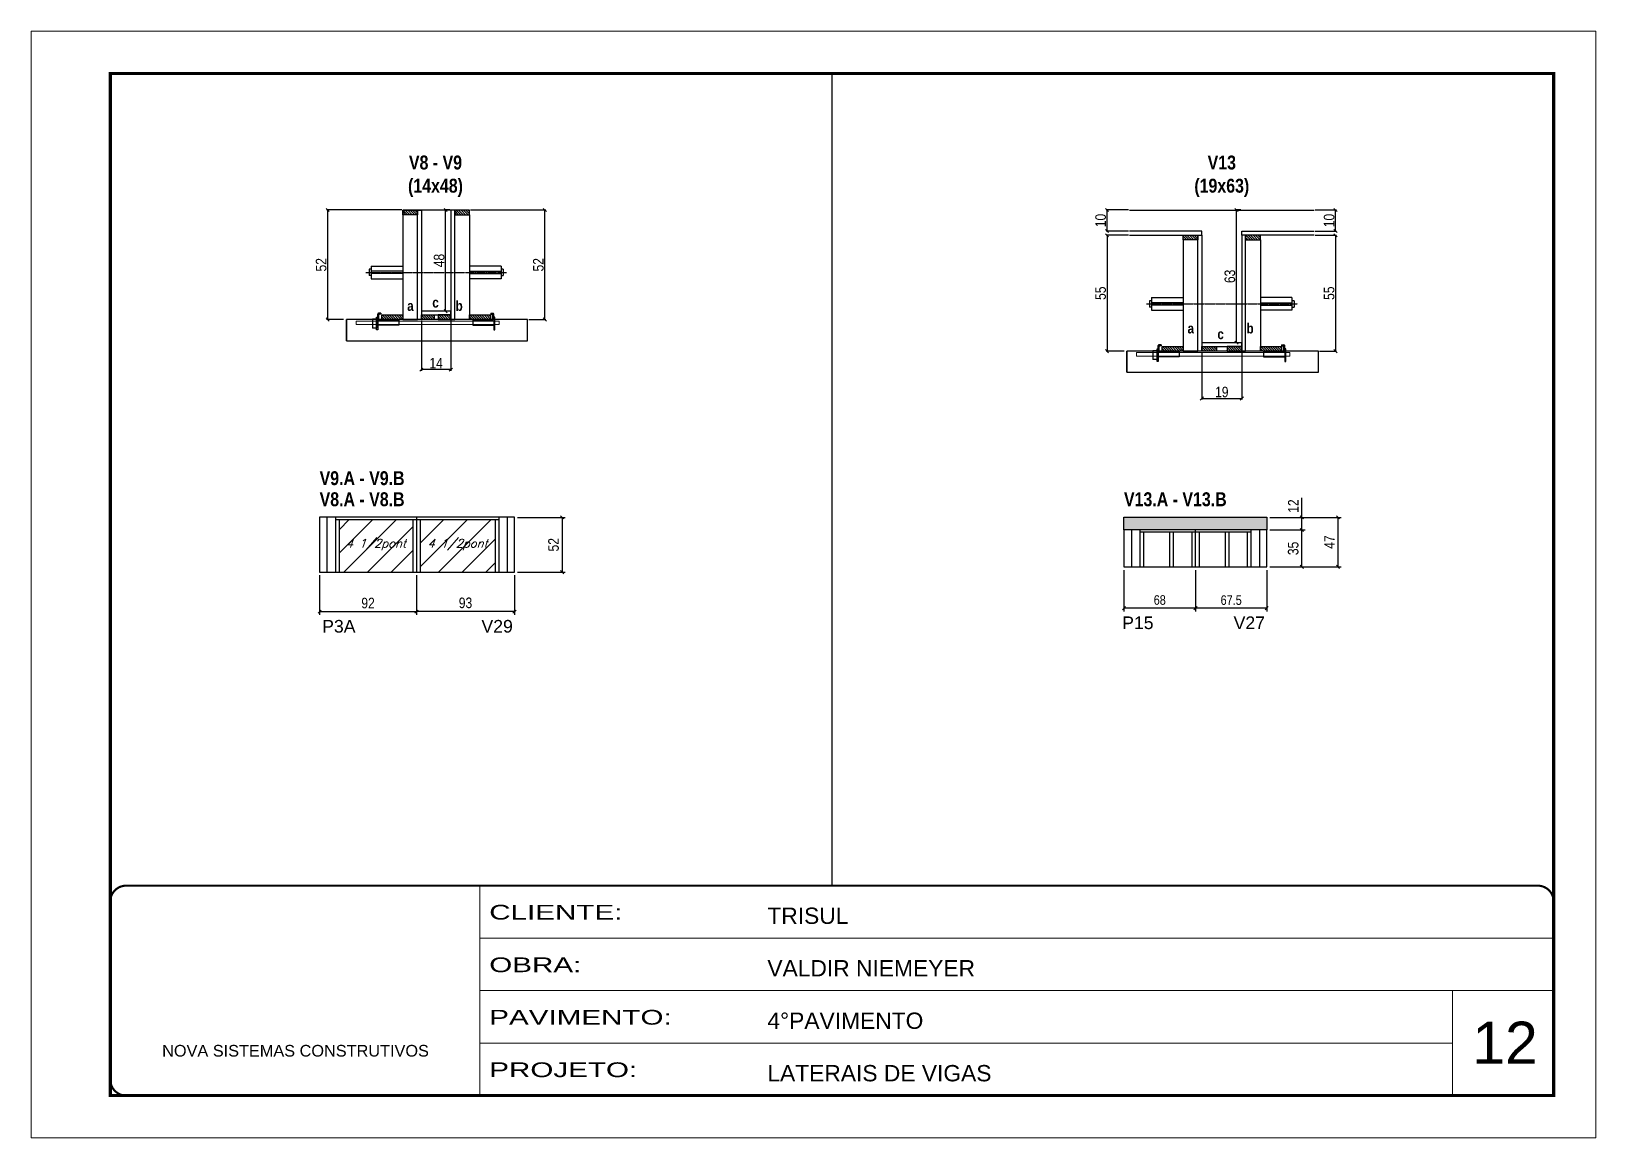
# Model space of a CAD drawing. Extents: x 3330 to 22105, y 1197 to 30204.
# Drawn here: x 8098 to 9583, y 26466 to 27516 of the extents above; entities that cross this region are included whole.
import ezdxf

# ---------------------------------------------------------------- set-up
doc = ezdxf.new("R2010")
doc.units = 0
for name, pattern in [('CONTINUO', [0]), ('DASHED', [0.75, 0.5, -0.25]), ('HIDDEN', [0.375, 0.25, -0.125])]:
    doc.linetypes.add(name, pattern=pattern)
for name, color, linetype in [('5', 5, 'Continuous'), ('barrote', 251, 'Continuous'), ('COTA', 241, 'Continuous'), ('detalhes', 4, 'Continuous'), ('NOMENCLATURA', 7, 'Continuous'), ('Painéis', 200, 'Continuous'), ('presilha', 1, 'Continuous'), ('SARR_2.2x10', 60, 'Continuous'), ('SARR_2.2x7', 40, 'Continuous'), ('SARR_3.5x7', 81, 'Continuous'), ('TENSOR', 3, 'Continuous'), ('texto', 7, 'Continuous')]:
    doc.layers.add(name, color=color, linetype=linetype)
for name, color, linetype, lineweight in [('CARIMBO', 255, 'Continuous', 9), ('CONCRETO', 251, 'Continuous', 25), ('Folhas', 255, 'Continuous', 9), ('Hachura', 251, 'Continuous', 9), ('SARRAFO DE PRESSAO', 251, 'DASHED', 9), ('SCO-___-LAJ', 2, 'Continuous', 0)]:
    doc.layers.add(name, color=color, linetype=linetype, lineweight=lineweight)
doc.styles.add('ARIAL', font='arial.ttf')
doc.styles.add('COTA TECNICA', font='techl___.ttf', dxfattribs={"height": 10})
doc.styles.add('COTA TECNICA 2X', font='techl___.ttf', dxfattribs={"height": 10})
doc.styles.add('COTA TECNICA-50', font='techl___.ttf', dxfattribs={"height": 9})
doc.styles.add('Romans', font='romans.shx')
doc.styles.get("Standard").update_dxf_attribs({"font": 'arial.ttf'})
doc.styles.add('TECNICA', font='techb___.ttf', dxfattribs={"height": 10})
doc.styles.add('Tecnologia', font='')
doc.styles.get('Tecnologia').set_extended_font_data('Forgotten Futurist')
doc.dimstyles.new('COTA PAINEL-50', dxfattribs={"dimtxt": 9, "dimasz": 3, "dimexe": 3, "dimexo": 3, "dimgap": 3, "dimtad": 1, "dimdec": 1, "dimzin": 12, "dimdsep": 46, "dimtxsty": 'COTA TECNICA-50', "dimblk1": 'OBLIQUE', "dimblk2": 'OBLIQUE', "dimsah": 1, "dimcen": 0.9, "dimclrd": 4, "dimclre": 4, "dimclrt": 240, "dimadec": 1, "dimazin": 3, "dimtfac": 1, "dimtdec": 1, "dimtmove": 0, "dimatfit": 3, "dimfxl": 1, "dimtolj": 1, "dimtzin": 12, "dimarcsym": 0})
doc.dimstyles.new('PAINEL', dxfattribs={"dimtxt": 10, "dimasz": 3, "dimexe": 3, "dimexo": 3, "dimgap": 3, "dimtad": 1, "dimdec": 1, "dimzin": 12, "dimdsep": 46, "dimtxsty": 'COTA TECNICA', "dimblk1": 'OBLIQUE', "dimblk2": 'OBLIQUE', "dimsah": 1, "dimcen": 0.9, "dimclrd": 4, "dimclre": 4, "dimclrt": 240, "dimadec": 1, "dimazin": 3, "dimtfac": 1, "dimtdec": 1, "dimtmove": 0, "dimatfit": 3, "dimfxl": 1, "dimtolj": 1, "dimtzin": 12, "dimarcsym": 0})
doc.dimstyles.new('SECAO', dxfattribs={"dimscale": 0.333333, "dimtxt": 5, "dimasz": 9, "dimexe": 3, "dimexo": 3, "dimgap": 3, "dimtad": 1, "dimdec": 1, "dimlfac": 0.5, "dimzin": 12, "dimdsep": 46, "dimtxsty": 'COTA TECNICA 2X', "dimblk1": 'OBLIQUE', "dimblk2": 'OBLIQUE', "dimsah": 1, "dimcen": 0.9, "dimclrd": 4, "dimclre": 4, "dimclrt": 240, "dimadec": 1, "dimazin": 3, "dimtfac": 1, "dimtdec": 1, "dimtmove": 0, "dimatfit": 3, "dimfxl": 1, "dimtolj": 1, "dimtzin": 12, "dimarcsym": 0})

msp = doc.modelspace()

# ---------------------------------------------------------------- texts
at = {"layer": '5', "linetype": 'Continuous'}
for s, rotation, p in [('P3A', 0.00004, (8374.3, 26945.34)), ('V29', 0.00004, (8525.52, 26945.34)), ('P15', 359.99996, (9133.69, 26948.64)), ('V27', 359.99996, (9239.5, 26948.64))]:
    msp.add_text(s, height=12, rotation=rotation, dxfattribs=at).set_placement(p)
at = {"layer": 'CARIMBO', "style": 'ARIAL'}
msp.add_text('12', height=40, dxfattribs=at).set_placement((9466.09, 26536.12))
at = {"layer": 'detalhes', "style": 'TECNICA'}
for s, p in [('a', (8455.05, 27250.65)), ('c', (8478.9, 27253.82)), ('b', (8501.02, 27250.64)), ('a', (9195.81, 27229.25)), ('b', (9251.79, 27229.24)), ('c', (9224.11, 27223.82))]:
    msp.add_text(s, height=9.6, dxfattribs=at).set_placement(p)
at = {"layer": 'NOMENCLATURA', "style": 'TECNICA'}
for s, p in [('V9.A - V9.B', (8371.91, 27085.26)), ('V8.A - V8.B', (8371.91, 27065.26)), ('V13.A - V13.B', (9135.44, 27065.26))]:
    msp.add_text(s, height=13.2, dxfattribs=at).set_placement(p)
at = {"layer": 'NOMENCLATURA', "char_height": 13.2, "attachment_point": 2, "style": 'TECNICA'}
for s, insert in [('V8 - V9\\P(14x48)', (8481.9, 27398.05)), ('V13\\P(19x63)', (9228.29, 27398.05))]:
    msp.add_mtext_dynamic_manual_height_columns(s, width=300.2766, gutter_width=1, heights=[0], dxfattribs=dict(at, insert=insert))
at = {"layer": 'texto', "color": 2, "char_height": 8, "attachment_point": 5, "style": 'Romans'}
for insert in [(8425.41, 27028.74), (8502.91, 27028.74)]:
    msp.add_mtext('{\\Q19;\\C256;4 1/2pont}', dxfattribs=dict(at, insert=insert))

# ---------------------------------------------------------------- blocks, each defined once
blk = doc.blocks.new('9999999999')
at = {"color": 30, "linetype": 'CONTINUO'}
for p, q in [((98564.6, 34230.2), (98564.6, 34429.4)), ((98564.6, 34379.6), (99584, 34379.6)), ((98564.6, 34329.8), (99488, 34329.8)), ((99584, 34329.8), (99488, 34329.8)), ((99488, 34329.8), (99488, 34230.2)), ((98564.6, 34280), (99488, 34280))]:
    blk.add_line(p, q, dxfattribs=at)
at = {"color": 30, "linetype": 'CONTINUO', "const_width": 2}
blk.add_lwpolyline([(99584, 34230.2), (99584, 34414.4, 0.414214), (99569, 34429.4), (98229, 34429.4, 0.414214), (98214, 34414.4), (98214, 34245.2, 0.414214), (98229, 34230.2), (99584, 34230.2)], format="xyb", dxfattribs=at)
at = {"layer": 'Folhas'}
blk.add_lwpolyline([(98139, 34190.2), (99624, 34190.2), (99624, 35240.2), (98139, 35240.2)], close=True, dxfattribs=at)
at = {"layer": 'Folhas', "color": 30, "const_width": 3}
blk.add_lwpolyline([(98214, 34230.2), (99584, 34230.2), (99584, 35200.2), (98214, 35200.2)], close=True, dxfattribs=at)
at = {"color": 7, "linetype": 'Continuous', "ltscale": 5, "style": 'ARIAL'}
for s, height, p in [('TRISUL', 15.48, (98837.7, 34393.1)), ('VALDIR NIEMEYER', 15.483, (98837.7, 34343.3)), ('4°PAVIMENTO', 15.483, (98837.7, 34293.5)), ('NOVA SISTEMAS CONSTRUTIVOS', 11.059, (98263.2, 34267.2)), ('LATERAIS DE VIGAS', 15.483, (98837.7, 34243.7))]:
    blk.add_text(s, height=height, dxfattribs=at).set_placement(p)
at = {"layer": 'Folhas', "color": 7, "style": 'Tecnologia', "width": 1.5}
for s, p in [('CLIENTE:', (98573.7, 34397.2)), ('OBRA:', (98573.7, 34347.3)), ('PAVIMENTO:', (98573.7, 34297.5)), ('PROJETO:', (98573.7, 34247.7))]:
    blk.add_text(s, height=14, dxfattribs=at).set_placement(p)
blk = doc.blocks.new('_Oblique')
at = {"color": 0, "linetype": 'ByBlock', "lineweight": -2}
blk.add_line((-0.5, -0.5), (0.5, 0.5), dxfattribs=at)
blk = doc.blocks.new('*D48')
at = {"layer": 'COTA', "color": 4, "lineweight": -2, "transparency": 16777216}
for p, q in [((8468.5, 27241.4), (8468.5, 27193.9)), ((8496.5, 27241.4), (8496.5, 27193.9)), ((8496.5, 27194.9), (8468.5, 27194.9))]:
    blk.add_line(p, q, dxfattribs=at)
at = {"layer": 'Defpoints', "color": 0, "transparency": 16777216}
for p in [(8468.5, 27242.4), (8496.5, 27242.4), (8468.5, 27194.9)]:
    blk.add_point(p, dxfattribs=at)
at = {"layer": 'COTA', "color": 4, "lineweight": -2, "transparency": 16777216, "xscale": 3, "yscale": 3, "zscale": 3, "rotation": 180}
blk.add_blockref('_Oblique', (8468.5, 27194.9), dxfattribs=at)
at = {"layer": 'COTA', "color": 4, "lineweight": -2, "transparency": 16777216, "xscale": 3, "yscale": 3, "zscale": 3}
blk.add_blockref('_Oblique', (8496.5, 27194.9), dxfattribs=at)
at = {"layer": 'COTA', "color": 240, "transparency": 16777216, "insert": (8482.5, 27201), "char_height": 10, "attachment_point": 5, "style": 'COTA TECNICA 2X'}
blk.add_mtext('\\A1;14', dxfattribs=at)
blk = doc.blocks.new('PRESILHA METÁLICA 1')
at = {"layer": 'presilha'}
for p, q in [((0, 13), (6, 13)), ((0, 13), (0, 0)), ((6, 0), (0, 0)), ((6, 15.5), (7.5, 15.5)), ((6, -2.5), (6, 15.5)), ((6, 13), (6, 0)), ((7.5, 10.6), (7.5, 19.9)), ((7.5, 15.5), (7.5, -2.5)), ((37.5, 4.1), (7.5, 4.1)), ((12, 21), (8.6, 21)), ((9, 11.6), (9, 18.9)), ((12, 19.5), (9.6, 19.5)), ((37.5, 11), (9.6, 11)), ((12, 21), (12, 19.5)), ((37.5, 11), (37.5, 4.1)), ((7.5, -2.5), (6, -2.5))]:
    blk.add_line(p, q, dxfattribs=at)
for centre, radius, start, end in [((8.6, 19.9), 1.14, 90, 180), ((9.6, 18.9), 0.57, 90, 180), ((9.6, 11.6), 0.57, 180, 270)]:
    blk.add_arc(centre, radius, start, end, dxfattribs=at)
blk = doc.blocks.new('PRESILHA METÁLICA 2')
at = {"layer": 'presilha'}
for p, q in [((-5.2, 23.5), (-5.2, 22)), ((-5.2, 23.5), (-1.9, 23.5)), ((-0.8, 14.6), (-0.8, 22.4)), ((-30.8, 13.5), (-30.8, 6.6)), ((-30.8, 13.5), (-2.8, 13.5)), ((-30.8, 6.6), (-0.8, 6.6)), ((-5.2, 22), (-2.8, 22)), ((-2.2, 14.1), (-2.2, 21.4)), ((0.8, 18), (-0.8, 18)), ((-0.8, 18), (-0.8, 0)), ((-0.8, 0), (0.8, 0)), ((0.8, 0), (0.8, 18))]:
    blk.add_line(p, q, dxfattribs=at)
for centre, radius, start, end in [((-1.9, 22.4), 1.14, 0, 90), ((-2.8, 21.4), 0.57, 0, 90), ((-2.8, 14.1), 0.57, 270, 0)]:
    blk.add_arc(centre, radius, start, end, dxfattribs=at)
blk = doc.blocks.new('*D49')
at = {"layer": 'COTA', "color": 4, "lineweight": -2, "transparency": 16777216}
for p, q in [((8449.9, 27346.4), (8378.5, 27346.4)), ((8379.5, 27346.4), (8379.5, 27242.4)), ((8394.7, 27242.4), (8378.5, 27242.4))]:
    blk.add_line(p, q, dxfattribs=at)
at = {"layer": 'Defpoints', "color": 0, "transparency": 16777216}
for p in [(8450.9, 27346.4), (8379.5, 27242.4), (8395.7, 27242.4)]:
    blk.add_point(p, dxfattribs=at)
at = {"layer": 'COTA', "color": 4, "lineweight": -2, "transparency": 16777216, "xscale": 3, "yscale": 3, "zscale": 3}
for p, rotation in [((8379.5, 27346.4), 90), ((8379.5, 27242.4), 270)]:
    blk.add_blockref('_Oblique', p, dxfattribs=dict(at, rotation=rotation))
at = {"layer": 'COTA', "color": 240, "transparency": 16777216, "insert": (8373.4, 27294.4), "char_height": 10, "attachment_point": 5, "rotation": 90, "style": 'COTA TECNICA 2X'}
blk.add_mtext('\\A1;52', dxfattribs=at)
blk = doc.blocks.new('*D50')
at = {"layer": 'COTA', "color": 4, "lineweight": -2, "transparency": 16777216}
for p, q in [((8515.1, 27346.4), (8586.7, 27346.4)), ((8585.7, 27242.4), (8585.7, 27346.4)), ((8570.4, 27242.4), (8586.7, 27242.4))]:
    blk.add_line(p, q, dxfattribs=at)
at = {"layer": 'Defpoints', "color": 0, "transparency": 16777216}
for p in [(8514.1, 27346.4), (8585.7, 27346.4), (8569.4, 27242.4)]:
    blk.add_point(p, dxfattribs=at)
at = {"layer": 'COTA', "color": 4, "lineweight": -2, "transparency": 16777216, "xscale": 3, "yscale": 3, "zscale": 3}
for p, rotation in [((8585.7, 27346.4), 90), ((8585.7, 27242.4), 270)]:
    blk.add_blockref('_Oblique', p, dxfattribs=dict(at, rotation=rotation))
at = {"layer": 'COTA', "color": 240, "transparency": 16777216, "insert": (8579.6, 27294.4), "char_height": 10, "attachment_point": 5, "rotation": 90, "style": 'COTA TECNICA 2X'}
blk.add_mtext('\\A1;52', dxfattribs=at)
blk = doc.blocks.new('*D51')
at = {"layer": 'COTA', "color": 4, "lineweight": -2, "transparency": 16777216}
for p, q in [((8495.5, 27346.4), (8490.5, 27346.4)), ((8491.5, 27250.4), (8491.5, 27346.4)), ((8495.5, 27250.4), (8490.5, 27250.4))]:
    blk.add_line(p, q, dxfattribs=at)
at = {"layer": 'Defpoints', "color": 0, "transparency": 16777216}
for p in [(8491.5, 27346.4), (8496.5, 27346.4), (8496.5, 27250.4)]:
    blk.add_point(p, dxfattribs=at)
at = {"layer": 'COTA', "color": 4, "lineweight": -2, "transparency": 16777216, "xscale": 3, "yscale": 3, "zscale": 3}
for p, rotation in [((8491.5, 27346.4), 90), ((8491.5, 27250.4), 270)]:
    blk.add_blockref('_Oblique', p, dxfattribs=dict(at, rotation=rotation))
at = {"layer": 'COTA', "color": 240, "transparency": 16777216, "insert": (8485.4, 27298.4), "char_height": 10, "attachment_point": 5, "rotation": 90, "style": 'COTA TECNICA 2X'}
blk.add_mtext('\\A1;48', dxfattribs=at)
blk = doc.blocks.new('*D52')
at = {"layer": 'COTA', "color": 4, "linetype": 'ByBlock', "lineweight": -2, "transparency": 16777216}
for p, q in [((8371.9, 26999.7), (8371.9, 26962.2)), ((8463.9, 26999.7), (8463.9, 26962.2)), ((8371.9, 26965.2), (8463.9, 26965.2))]:
    blk.add_line(p, q, dxfattribs=at)
at = {"layer": 'Defpoints', "color": 0, "linetype": 'ByBlock', "transparency": 16777216}
for p in [(8371.9, 27002.7), (8463.9, 27002.7), (8463.9, 26965.2)]:
    blk.add_point(p, dxfattribs=at)
at = {"layer": 'COTA', "color": 4, "linetype": 'ByBlock', "lineweight": -2, "transparency": 16777216, "xscale": 3, "yscale": 3, "zscale": 3, "rotation": 180}
blk.add_blockref('_Oblique', (8371.9, 26965.2), dxfattribs=at)
at = {"layer": 'COTA', "color": 4, "linetype": 'ByBlock', "lineweight": -2, "transparency": 16777216, "xscale": 3, "yscale": 3, "zscale": 3}
blk.add_blockref('_Oblique', (8463.9, 26965.2), dxfattribs=at)
at = {"layer": 'COTA', "color": 240, "linetype": 'ByBlock', "transparency": 16777216, "insert": (8417.9, 26973.3), "char_height": 10, "attachment_point": 5, "style": 'COTA TECNICA'}
blk.add_mtext('\\A1;92', dxfattribs=at)
blk = doc.blocks.new('*D53')
at = {"layer": 'COTA', "color": 4, "linetype": 'ByBlock', "lineweight": -2, "transparency": 16777216}
for p, q in [((8463.9, 26999.7), (8463.9, 26962.2)), ((8556.9, 26999.7), (8556.9, 26962.2)), ((8556.9, 26965.2), (8463.9, 26965.2))]:
    blk.add_line(p, q, dxfattribs=at)
at = {"layer": 'Defpoints', "color": 0, "linetype": 'ByBlock', "transparency": 16777216}
for p in [(8463.9, 27002.7), (8556.9, 27002.7), (8463.9, 26965.2)]:
    blk.add_point(p, dxfattribs=at)
at = {"layer": 'COTA', "color": 4, "linetype": 'ByBlock', "lineweight": -2, "transparency": 16777216, "xscale": 3, "yscale": 3, "zscale": 3, "rotation": 180}
blk.add_blockref('_Oblique', (8463.9, 26965.2), dxfattribs=at)
at = {"layer": 'COTA', "color": 4, "linetype": 'ByBlock', "lineweight": -2, "transparency": 16777216, "xscale": 3, "yscale": 3, "zscale": 3}
blk.add_blockref('_Oblique', (8556.9, 26965.2), dxfattribs=at)
at = {"layer": 'COTA', "color": 240, "linetype": 'ByBlock', "transparency": 16777216, "insert": (8510.4, 26973.5), "char_height": 10, "attachment_point": 5, "style": 'COTA TECNICA'}
blk.add_mtext('\\A1;93', dxfattribs=at)
blk = doc.blocks.new('*D54')
at = {"layer": 'COTA', "color": 4, "linetype": 'ByBlock', "lineweight": -2, "transparency": 16777216}
for p, q in [((8559.9, 27054.7), (8605.1, 27054.7)), ((8602.1, 27054.7), (8602.1, 27002.7)), ((8559.9, 27002.7), (8605.1, 27002.7))]:
    blk.add_line(p, q, dxfattribs=at)
at = {"layer": 'Defpoints', "color": 0, "linetype": 'ByBlock', "transparency": 16777216}
for p in [(8556.9, 27054.7), (8556.9, 27002.7), (8602.1, 27002.7)]:
    blk.add_point(p, dxfattribs=at)
at = {"layer": 'COTA', "color": 4, "linetype": 'ByBlock', "lineweight": -2, "transparency": 16777216, "xscale": 3, "yscale": 3, "zscale": 3}
for p, rotation in [((8602.1, 27054.7), 90), ((8602.1, 27002.7), 270)]:
    blk.add_blockref('_Oblique', p, dxfattribs=dict(at, rotation=rotation))
at = {"layer": 'COTA', "color": 240, "linetype": 'ByBlock', "transparency": 16777216, "insert": (8594, 27028.7), "char_height": 10, "attachment_point": 5, "rotation": 90, "style": 'COTA TECNICA'}
blk.add_mtext('\\A1;52', dxfattribs=at)
blk = doc.blocks.new('*D1324')
at = {"layer": 'COTA', "color": 4, "lineweight": -2, "transparency": 16777216}
for p, q in [((9317, 27322.4), (9337.3, 27322.4)), ((9336.3, 27322.4), (9336.3, 27212.4)), ((9321.1, 27212.4), (9337.3, 27212.4))]:
    blk.add_line(p, q, dxfattribs=at)
at = {"layer": 'Defpoints', "color": 0, "transparency": 16777216}
for p in [(9316, 27322.4), (9320.1, 27212.4), (9336.3, 27212.4)]:
    blk.add_point(p, dxfattribs=at)
at = {"layer": 'COTA', "color": 4, "lineweight": -2, "transparency": 16777216, "xscale": 3, "yscale": 3, "zscale": 3}
for p, rotation in [((9336.3, 27322.4), 90), ((9336.3, 27212.4), 270)]:
    blk.add_blockref('_Oblique', p, dxfattribs=dict(at, rotation=rotation))
at = {"layer": 'COTA', "color": 240, "transparency": 16777216, "insert": (9330.2, 27267.4), "char_height": 10, "attachment_point": 5, "rotation": 90, "style": 'COTA TECNICA 2X'}
blk.add_mtext('\\A1;55', dxfattribs=at)
blk = doc.blocks.new('*D1325')
at = {"layer": 'COTA', "color": 4, "lineweight": -2, "transparency": 16777216}
for p, q in [((9317, 27346.4), (9337.3, 27346.4)), ((9336.3, 27326.4), (9336.3, 27346.4)), ((9317, 27326.4), (9337.3, 27326.4))]:
    blk.add_line(p, q, dxfattribs=at)
at = {"layer": 'Defpoints', "color": 0, "transparency": 16777216}
for p in [(9316, 27346.4), (9336.3, 27346.4), (9316, 27326.4)]:
    blk.add_point(p, dxfattribs=at)
at = {"layer": 'COTA', "color": 4, "lineweight": -2, "transparency": 16777216, "xscale": 3, "yscale": 3, "zscale": 3}
for p, rotation in [((9336.3, 27346.4), 90), ((9336.3, 27326.4), 270)]:
    blk.add_blockref('_Oblique', p, dxfattribs=dict(at, rotation=rotation))
at = {"layer": 'COTA', "color": 240, "transparency": 16777216, "insert": (9330.2, 27336.4), "char_height": 10, "attachment_point": 5, "rotation": 90, "style": 'COTA TECNICA 2X'}
blk.add_mtext('\\A1;10', dxfattribs=at)
blk = doc.blocks.new('*D1326')
at = {"layer": 'COTA', "color": 4, "lineweight": -2, "transparency": 16777216}
for p, q in [((9139.6, 27322.4), (9118.4, 27322.4)), ((9119.4, 27322.4), (9119.4, 27212.4)), ((9135.5, 27212.4), (9118.4, 27212.4))]:
    blk.add_line(p, q, dxfattribs=at)
at = {"layer": 'Defpoints', "color": 0, "transparency": 16777216}
for p in [(9140.6, 27322.4), (9119.4, 27212.4), (9136.5, 27212.4)]:
    blk.add_point(p, dxfattribs=at)
at = {"layer": 'COTA', "color": 4, "lineweight": -2, "transparency": 16777216, "xscale": 3, "yscale": 3, "zscale": 3}
for p, rotation in [((9119.4, 27322.4), 90), ((9119.4, 27212.4), 270)]:
    blk.add_blockref('_Oblique', p, dxfattribs=dict(at, rotation=rotation))
at = {"layer": 'COTA', "color": 240, "transparency": 16777216, "insert": (9113.3, 27267.4), "char_height": 10, "attachment_point": 5, "rotation": 90, "style": 'COTA TECNICA 2X'}
blk.add_mtext('\\A1;55', dxfattribs=at)
blk = doc.blocks.new('*D1327')
at = {"layer": 'COTA', "color": 4, "lineweight": -2, "transparency": 16777216}
for p, q in [((9246.3, 27346.4), (9241.2, 27346.4)), ((9242.2, 27220.4), (9242.2, 27346.4)), ((9246.3, 27220.4), (9241.2, 27220.4))]:
    blk.add_line(p, q, dxfattribs=at)
at = {"layer": 'Defpoints', "color": 0, "transparency": 16777216}
for p in [(9242.2, 27346.4), (9247.3, 27346.4), (9247.3, 27220.4)]:
    blk.add_point(p, dxfattribs=at)
at = {"layer": 'COTA', "color": 4, "lineweight": -2, "transparency": 16777216, "xscale": 3, "yscale": 3, "zscale": 3}
for p, rotation in [((9242.2, 27346.4), 90), ((9242.2, 27220.4), 270)]:
    blk.add_blockref('_Oblique', p, dxfattribs=dict(at, rotation=rotation))
at = {"layer": 'COTA', "color": 240, "transparency": 16777216, "insert": (9236, 27283.4), "char_height": 10, "attachment_point": 5, "rotation": 90, "style": 'COTA TECNICA 2X'}
blk.add_mtext('\\A1;63', dxfattribs=at)
blk = doc.blocks.new('*D1328')
at = {"layer": 'COTA', "color": 4, "lineweight": -2, "transparency": 16777216}
for p, q in [((9139.6, 27346.4), (9118.4, 27346.4)), ((9119.4, 27326.4), (9119.4, 27346.4)), ((9139.6, 27326.4), (9118.4, 27326.4))]:
    blk.add_line(p, q, dxfattribs=at)
at = {"layer": 'Defpoints', "color": 0, "transparency": 16777216}
for p in [(9119.4, 27346.4), (9140.6, 27346.4), (9140.6, 27326.4)]:
    blk.add_point(p, dxfattribs=at)
at = {"layer": 'COTA', "color": 4, "lineweight": -2, "transparency": 16777216, "xscale": 3, "yscale": 3, "zscale": 3}
for p, rotation in [((9119.4, 27346.4), 90), ((9119.4, 27326.4), 270)]:
    blk.add_blockref('_Oblique', p, dxfattribs=dict(at, rotation=rotation))
at = {"layer": 'COTA', "color": 240, "transparency": 16777216, "insert": (9113.3, 27336.4), "char_height": 10, "attachment_point": 5, "rotation": 90, "style": 'COTA TECNICA 2X'}
blk.add_mtext('\\A1;10', dxfattribs=at)
blk = doc.blocks.new('*D1329')
at = {"layer": 'COTA', "color": 4, "lineweight": -2, "transparency": 16777216}
for p, q in [((9209.3, 27211.4), (9209.3, 27166.5)), ((9247.3, 27211.4), (9247.3, 27166.5)), ((9209.3, 27167.5), (9247.3, 27167.5))]:
    blk.add_line(p, q, dxfattribs=at)
at = {"layer": 'Defpoints', "color": 0, "transparency": 16777216}
for p in [(9209.3, 27212.4), (9247.3, 27212.4), (9247.3, 27167.5)]:
    blk.add_point(p, dxfattribs=at)
at = {"layer": 'COTA', "color": 4, "lineweight": -2, "transparency": 16777216, "xscale": 3, "yscale": 3, "zscale": 3, "rotation": 180}
blk.add_blockref('_Oblique', (9209.3, 27167.5), dxfattribs=at)
at = {"layer": 'COTA', "color": 4, "lineweight": -2, "transparency": 16777216, "xscale": 3, "yscale": 3, "zscale": 3}
blk.add_blockref('_Oblique', (9247.3, 27167.5), dxfattribs=at)
at = {"layer": 'COTA', "color": 240, "transparency": 16777216, "insert": (9228.3, 27173.6), "char_height": 10, "attachment_point": 5, "style": 'COTA TECNICA 2X'}
blk.add_mtext('\\A1;19', dxfattribs=at)
blk = doc.blocks.new('*D1330')
at = {"layer": 'COTA', "color": 4, "linetype": 'ByBlock', "lineweight": -2, "transparency": 16777216}
for p, q in [((9203.4, 27004.7), (9203.4, 26965.5)), ((9270.9, 27004.7), (9270.9, 26965.5)), ((9270.9, 26968.5), (9203.4, 26968.5))]:
    blk.add_line(p, q, dxfattribs=at)
at = {"layer": 'Defpoints', "color": 0, "linetype": 'ByBlock', "transparency": 16777216}
for p in [(9203.4, 27007.7), (9270.9, 27007.7), (9203.4, 26968.5)]:
    blk.add_point(p, dxfattribs=at)
at = {"layer": 'COTA', "color": 4, "linetype": 'ByBlock', "lineweight": -2, "transparency": 16777216, "xscale": 3, "yscale": 3, "zscale": 3, "rotation": 180}
blk.add_blockref('_Oblique', (9203.4, 26968.5), dxfattribs=at)
at = {"layer": 'COTA', "color": 4, "linetype": 'ByBlock', "lineweight": -2, "transparency": 16777216, "xscale": 3, "yscale": 3, "zscale": 3}
blk.add_blockref('_Oblique', (9270.9, 26968.5), dxfattribs=at)
at = {"layer": 'COTA', "color": 240, "linetype": 'ByBlock', "transparency": 16777216, "insert": (9237.2, 26976.1), "char_height": 9, "attachment_point": 5, "style": 'COTA TECNICA-50'}
blk.add_mtext('\\A1;67.5', dxfattribs=at)
blk = doc.blocks.new('*D1331')
at = {"layer": 'COTA', "color": 4, "linetype": 'ByBlock', "lineweight": -2, "transparency": 16777216}
for p, q in [((9135.4, 27004.7), (9135.4, 26965.5)), ((9203.4, 27004.7), (9203.4, 26965.5)), ((9203.4, 26968.5), (9135.4, 26968.5))]:
    blk.add_line(p, q, dxfattribs=at)
at = {"layer": 'Defpoints', "color": 0, "linetype": 'ByBlock', "transparency": 16777216}
for p in [(9135.4, 27007.7), (9203.4, 27007.7), (9135.4, 26968.5)]:
    blk.add_point(p, dxfattribs=at)
at = {"layer": 'COTA', "color": 4, "linetype": 'ByBlock', "lineweight": -2, "transparency": 16777216, "xscale": 3, "yscale": 3, "zscale": 3, "rotation": 180}
blk.add_blockref('_Oblique', (9135.4, 26968.5), dxfattribs=at)
at = {"layer": 'COTA', "color": 4, "linetype": 'ByBlock', "lineweight": -2, "transparency": 16777216, "xscale": 3, "yscale": 3, "zscale": 3}
blk.add_blockref('_Oblique', (9203.4, 26968.5), dxfattribs=at)
at = {"layer": 'COTA', "color": 240, "linetype": 'ByBlock', "transparency": 16777216, "insert": (9169.4, 26976.2), "char_height": 9, "attachment_point": 5, "style": 'COTA TECNICA-50'}
blk.add_mtext('\\A1;68', dxfattribs=at)
blk = doc.blocks.new('*D1332')
at = {"layer": 'COTA', "color": 4, "linetype": 'ByBlock', "lineweight": -2, "transparency": 16777216}
for p, q in [((9273.9, 27042.7), (9307.3, 27042.7)), ((9304.3, 27007.7), (9304.3, 27042.7)), ((9273.9, 27007.7), (9307.3, 27007.7))]:
    blk.add_line(p, q, dxfattribs=at)
at = {"layer": 'Defpoints', "color": 0, "linetype": 'ByBlock', "transparency": 16777216}
for p in [(9270.9, 27042.7), (9304.3, 27042.7), (9270.9, 27007.7)]:
    blk.add_point(p, dxfattribs=at)
at = {"layer": 'COTA', "color": 4, "linetype": 'ByBlock', "lineweight": -2, "transparency": 16777216, "xscale": 3, "yscale": 3, "zscale": 3}
for p, rotation in [((9304.3, 27042.7), 90), ((9304.3, 27007.7), 270)]:
    blk.add_blockref('_Oblique', p, dxfattribs=dict(at, rotation=rotation))
at = {"layer": 'COTA', "color": 240, "linetype": 'ByBlock', "transparency": 16777216, "insert": (9296.1, 27025.2), "char_height": 10, "attachment_point": 5, "rotation": 90, "style": 'COTA TECNICA'}
blk.add_mtext('\\A1;35', dxfattribs=at)
blk = doc.blocks.new('*D1333')
at = {"layer": 'COTA', "color": 4, "linetype": 'ByBlock', "lineweight": -2, "transparency": 16777216}
for p, q in [((9273.9, 27054.7), (9341.6, 27054.7)), ((9338.6, 27007.7), (9338.6, 27054.7)), ((9273.9, 27007.7), (9341.6, 27007.7))]:
    blk.add_line(p, q, dxfattribs=at)
at = {"layer": 'Defpoints', "color": 0, "linetype": 'ByBlock', "transparency": 16777216}
for p in [(9270.9, 27054.7), (9338.6, 27054.7), (9270.9, 27007.7)]:
    blk.add_point(p, dxfattribs=at)
at = {"layer": 'COTA', "color": 4, "linetype": 'ByBlock', "lineweight": -2, "transparency": 16777216, "xscale": 3, "yscale": 3, "zscale": 3}
for p, rotation in [((9338.6, 27054.7), 90), ((9338.6, 27007.7), 270)]:
    blk.add_blockref('_Oblique', p, dxfattribs=dict(at, rotation=rotation))
at = {"layer": 'COTA', "color": 240, "linetype": 'ByBlock', "transparency": 16777216, "insert": (9330.5, 27031.2), "char_height": 10, "attachment_point": 5, "rotation": 90, "style": 'COTA TECNICA'}
blk.add_mtext('\\A1;47', dxfattribs=at)
blk = doc.blocks.new('*D1334')
at = {"layer": 'COTA', "color": 4, "linetype": 'ByBlock', "lineweight": -2, "transparency": 16777216}
for p, q in [((9304.3, 27054.7), (9304.3, 27073.1)), ((9273.9, 27054.7), (9307.3, 27054.7)), ((9273.9, 27042.7), (9307.3, 27042.7)), ((9304.3, 27042.7), (9304.3, 27054.7))]:
    blk.add_line(p, q, dxfattribs=at)
at = {"layer": 'Defpoints', "color": 0, "linetype": 'ByBlock', "transparency": 16777216}
for p in [(9270.9, 27054.7), (9270.9, 27042.7), (9304.3, 27054.7)]:
    blk.add_point(p, dxfattribs=at)
at = {"layer": 'COTA', "color": 4, "linetype": 'ByBlock', "lineweight": -2, "transparency": 16777216, "xscale": 3, "yscale": 3, "zscale": 3}
for p, rotation in [((9304.3, 27054.7), 90), ((9304.3, 27042.7), 270)]:
    blk.add_blockref('_Oblique', p, dxfattribs=dict(at, rotation=rotation))
at = {"layer": 'COTA', "color": 240, "linetype": 'ByBlock', "transparency": 16777216, "insert": (9296.2, 27065.4), "char_height": 10, "attachment_point": 5, "rotation": 90, "style": 'COTA TECNICA'}
blk.add_mtext('\\A1;12', dxfattribs=at)

# ---------------------------------------------------------------- dimensions: what is measured, and where the dimension line sits
at = {"layer": 'COTA'}
for base, p1, p2, picture, middle in [((8379.48, 27242.35, 0), (8450.92, 27346.35), (8395.71, 27242.35, 0), '*D49', (8373.37, 27294.35, 0)), ((8491.45, 27346.35), (8496.52, 27250.35), (8496.52, 27346.35), '*D51', (8485.36, 27298.35)), ((8585.74, 27346.35), (8569.38, 27242.35), (8514.12, 27346.35), '*D50', (8579.63, 27294.35)), ((9119.37, 27346.35), (9140.59, 27326.35), (9140.59, 27346.35), '*D1328', (9113.26, 27336.35)), ((9242.21, 27346.35), (9247.29, 27220.35), (9247.29, 27346.35), '*D1327', (9235.99, 27283.35)), ((9336.33, 27346.35), (9315.98, 27326.35), (9315.98, 27346.35), '*D1325', (9330.23, 27336.35)), ((9119.37, 27212.35, 0), (9140.59, 27322.35), (9136.47, 27212.35, 0), '*D1326', (9113.26, 27267.35, 0)), ((9336.33, 27212.35, 0), (9315.98, 27322.35), (9320.1, 27212.35, 0), '*D1324', (9330.22, 27267.35, 0))]:
    dim = msp.add_linear_dim(base=base, p1=p1, p2=p2, angle=90, dimstyle='SECAO', dxfattribs=at)
    dim.commit()
    dim.dimension.update_dxf_attribs({"geometry": picture, "text_midpoint": middle})
dim = msp.add_linear_dim(base=(8468.52, 27194.88), p1=(8496.52, 27242.35), p2=(8468.52, 27242.35), angle=180, dimstyle='SECAO', dxfattribs=at)
dim.commit()
dim.dimension.update_dxf_attribs({"geometry": '*D48', "text_midpoint": (8482.52, 27194.88), "dimtype": 160})
dim = msp.add_linear_dim(base=(9247.29, 27167.53), p1=(9209.29, 27212.35), p2=(9247.29, 27212.35), dimstyle='SECAO', dxfattribs=at)
dim.commit()
dim.dimension.update_dxf_attribs({"geometry": '*D1329', "text_midpoint": (9228.29, 27173.61)})
at = {"layer": 'COTA', "linetype": 'ByBlock'}
for base, p1, p2, picture, middle in [((9304.3, 27054.74), (9270.94, 27042.74), (9270.94, 27054.74), '*D1334', (9296.24, 27065.4)), ((8602.13, 27002.74), (8556.91, 27054.74), (8556.91, 27002.74), '*D54', (8594.02, 27028.74)), ((9338.61, 27054.74), (9270.94, 27007.74), (9270.94, 27054.74), '*D1333', (9330.54, 27031.24)), ((9304.3, 27042.74), (9270.94, 27007.74), (9270.94, 27042.74), '*D1332', (9296.08, 27025.24))]:
    dim = msp.add_linear_dim(base=base, p1=p1, p2=p2, angle=90, dimstyle='PAINEL', dxfattribs=at)
    dim.commit()
    dim.dimension.update_dxf_attribs({"geometry": picture, "text_midpoint": middle})
for base, p1, p2, dimstyle, override, picture, middle in [((8463.91, 26965.24), (8371.91, 27002.74), (8463.91, 27002.74), 'PAINEL', {"dimarcsym": 2}, '*D52', (8417.91, 26973.32)), ((9203.44, 26968.54), (9270.94, 27007.74), (9203.44, 27007.74), 'COTA PAINEL-50', {"dimarcsym": 1}, '*D1330', (9237.19, 26976.14))]:
    dim = msp.add_linear_dim(base=base, p1=p1, p2=p2, dimstyle=dimstyle, override=override, dxfattribs=at)
    dim.commit()
    dim.dimension.update_dxf_attribs({"geometry": picture, "text_midpoint": middle})
dim = msp.add_linear_dim(base=(8463.91, 26965.24), p1=(8556.91, 27002.74), p2=(8463.91, 27002.74), dimstyle='PAINEL', dxfattribs=at)
dim.commit()
dim.dimension.update_dxf_attribs({"geometry": '*D53', "text_midpoint": (8510.41, 26973.48)})
dim = msp.add_linear_dim(base=(9135.44, 26968.54), p1=(9203.44, 27007.74), p2=(9135.44, 27007.74), angle=180, dimstyle='COTA PAINEL-50', override={"dimarcsym": 1}, dxfattribs=at)
dim.commit()
dim.dimension.update_dxf_attribs({"geometry": '*D1331', "text_midpoint": (9169.44, 26976.15)})

# ---------------------------------------------------------------- hatches: boundary and pattern name
at = {"layer": 'COTA', "linetype": 'ByBlock'}
h = msp.add_hatch(dxfattribs=at)
h.set_pattern_fill('AR-CONC', color=256, scale=0.03)
h.set_pattern_definition([(50, (-125691.2733, -5427.082), (5.46554007, -0.47817257), [0.5715, -6.2865]), (355, (-125691.273, -5427.082), (-1.05730264, 5.73170536), [0.4572, -5.02921753]), (100.4514447, (-125690.818, -5427.122), (4.40823741, 5.25353256), [0.48570026, -5.34270734]), (46.1842, (-125691.273, -5425.558), (8.13237123, -1.26126984), [0.85725, -9.42975]), (96.6355576, (-125690.5956, -5425.663), (7.122124, 7.42278374), [0.7285507, -8.01406824]), (351.184151, (-125691.273, -5425.558), (7.122124, 7.42278374), [0.685799, -7.54379196]), (21, (-125690.5113, -5425.939), (4.54843174, -3.06795595), [0.5715, -6.2865]), (326, (-125690.511, -5425.939), (1.85406085, 5.52563898), [0.4572, -5.0292]), (71.451445, (-125690.132, -5426.195), (6.40249258, 2.45768307), [0.48570026, -5.34269813]), (37.5, (-125691.2733, -5427.0821), (0.092658098, 2.536651166), [0, -4.96824, 0, -5.1054, 0, -5.04825]), (7.5, (-125691.2733, -5427.0821), (2.004589875, 3.005417245), [0, -2.91084, 0, -4.85394, 0, -1.92405]), (327.5, (-125692.9725, -5427.0821), (4.067717855, -0.17186232), [0, -1.905, 0, -5.9436, 0, -7.8867]), (317.5, (-125693.7345, -5427.082), (4.44387544, 0.76279473), [0, -2.4765, 0, -3.94716, 0, -5.6007])])
h.paths.add_polyline_path([(9270.94, 27042.74), (9270.94, 27054.74), (9135.44, 27054.74), (9135.44, 27042.74)])
at = {"layer": 'Hachura', "linetype": 'ByBlock'}
h = msp.add_hatch(dxfattribs=at)
h.set_pattern_fill('ANSI31', color=256, scale=5)
h.set_pattern_definition([(45, (-125691.273, -5427.082), (-11.2253202, 11.2253202), [])])
h.paths.add_polyline_path([(8390.41, 27052.54), (8390.41, 27002.74), (8460.41, 27002.74), (8460.41, 27052.54)])
h.paths.add_polyline_path([(8467.41, 27052.54), (8467.41, 27002.74), (8538.41, 27002.74), (8538.41, 27052.54)])
at = {"layer": 'SARR_2.2x10'}
h = msp.add_hatch(dxfattribs=at)
h.set_pattern_fill('ANSI31', color=256, scale=0.5, angle=90)
h.set_pattern_definition([(135, (41624.4622, -96269.8175), (-1.122532015, -1.122532015), [])])
h.paths.add_polyline_path([(8430.92, 27246.75), (8430.92, 27242.35), (8450.92, 27242.35), (8450.92, 27246.75)])
h = msp.add_hatch(dxfattribs=at)
h.set_pattern_fill('ANSI31', color=256, scale=0.5, angle=90)
h.set_pattern_definition([(135, (41707.6622, -96269.8175), (-1.122532015, -1.122532015), [])])
h.paths.add_polyline_path([(8514.12, 27246.75), (8514.12, 27242.35), (8534.12, 27242.35), (8534.12, 27246.75)])
h = msp.add_hatch(dxfattribs=at)
h.set_pattern_fill('ANSI31', color=256, scale=0.5, angle=90)
h.set_pattern_definition([(135, (42365.224, -96299.8175), (-1.122532015, -1.122532015), [])])
h.paths.add_polyline_path([(9171.69, 27216.75), (9171.69, 27212.35), (9191.69, 27212.35), (9191.69, 27216.75)])
h = msp.add_hatch(dxfattribs=at)
h.set_pattern_fill('ANSI31', color=256, scale=0.5, angle=90)
h.set_pattern_definition([(135, (42458.424, -96299.8175), (-1.122532015, -1.122532015), [])])
h.paths.add_polyline_path([(9264.89, 27216.75), (9264.89, 27212.35), (9284.89, 27212.35), (9284.89, 27216.75)])
at = {"layer": 'SARR_2.2x7'}
h = msp.add_hatch(dxfattribs=at)
h.set_pattern_fill('ANSI31', color=256, scale=0.5, angle=90)
h.set_pattern_definition([(135, (41628.4622, -96170.2175), (-1.122532015, -1.122532015), [])])
h.paths.add_polyline_path([(8464.92, 27346.35), (8464.92, 27341.95), (8450.92, 27341.95), (8450.92, 27346.35)])
h = msp.add_hatch(dxfattribs=at)
h.set_pattern_fill('ANSI31', color=256, scale=0.5, angle=90)
h.set_pattern_definition([(135, (41618.4622, -96170.2175), (-1.122532015, -1.122532015), [])])
h.paths.add_polyline_path([(8500.12, 27346.35), (8500.12, 27341.95), (8514.12, 27341.95), (8514.12, 27346.35)])
h = msp.add_hatch(dxfattribs=at)
h.set_pattern_fill('ANSI31', color=256, scale=0.5, angle=90)
h.set_pattern_definition([(135, (42359.224, -96194.2175), (-1.122532015, -1.122532015), [])])
h.paths.add_polyline_path([(9205.69, 27322.35), (9205.69, 27317.95), (9191.69, 27317.95), (9191.69, 27322.35)])
h = msp.add_hatch(dxfattribs=at)
h.set_pattern_fill('ANSI31', color=256, scale=0.5, angle=90)
h.set_pattern_definition([(135, (42379.224, -96194.2175), (-1.122532015, -1.122532015), [])])
h.paths.add_polyline_path([(9250.89, 27322.35), (9250.89, 27317.95), (9264.89, 27317.95), (9264.89, 27322.35)])
h = msp.add_hatch(dxfattribs=at)
h.set_pattern_fill('ANSI31', color=256, scale=0.5, angle=90)
h.set_pattern_definition([(135, (41704.0622, -96269.8175), (-1.122532015, -1.122532015), [])])
h.paths.add_polyline_path([(8468.52, 27246.75), (8468.52, 27242.35), (8480.52, 27242.35), (8480.52, 27246.75)])
h = msp.add_hatch(dxfattribs=at)
h.set_pattern_fill('ANSI31', color=256, scale=0.5, angle=90)
h.set_pattern_definition([(135, (41694.0622, -96269.8175), (-1.122532015, -1.122532015), [])])
h.paths.add_polyline_path([(8496.52, 27246.75), (8496.52, 27242.35), (8484.52, 27242.35), (8484.52, 27246.75)])
h = msp.add_hatch(dxfattribs=at)
h.set_pattern_fill('ANSI31', color=256, scale=0.5, angle=90)
h.set_pattern_definition([(135, (42444.824, -96299.8175), (-1.122532015, -1.122532015), [])])
h.paths.add_polyline_path([(9223.29, 27212.35), (9223.29, 27216.75), (9209.29, 27216.75), (9209.29, 27212.35)])
h = msp.add_hatch(dxfattribs=at)
h.set_pattern_fill('ANSI31', color=256, scale=0.5, angle=90)
h.set_pattern_definition([(135, (42382.824, -96299.8175), (-1.122532015, -1.122532015), [])])
h.paths.add_polyline_path([(9233.29, 27212.35), (9233.29, 27216.75), (9247.29, 27216.75), (9247.29, 27212.35)])

# ---------------------------------------------------------------- linework, layer by layer
at = {"ltscale": 3}
for p, q in [((8418.92, 27290.2), (8418.92, 27284.2)), ((8420.92, 27290.2), (8418.92, 27290.2)), ((8420.92, 27284.2), (8418.92, 27284.2)), ((8420.92, 27293.2), (8420.92, 27281.2)), ((8420.92, 27293.2), (8450.92, 27293.2)), ((8450.92, 27288.2), (8420.92, 27288.2)), ((8450.92, 27286.2), (8420.92, 27286.2)), ((8420.92, 27281.2), (8450.92, 27281.2)), ((8544.12, 27293.2), (8514.12, 27293.2)), ((8514.12, 27288.2), (8544.12, 27288.2)), ((8514.12, 27286.2), (8544.12, 27286.2)), ((8544.12, 27281.2), (8514.12, 27281.2)), ((8544.12, 27293.2), (8544.12, 27281.2)), ((8546.12, 27290.2), (8544.12, 27290.2)), ((8544.12, 27284.2), (8546.12, 27284.2)), ((8546.12, 27290.2), (8546.12, 27284.2)), ((9159.69, 27260.2), (9159.69, 27254.2)), ((9161.69, 27260.2), (9159.69, 27260.2)), ((9161.69, 27254.2), (9159.69, 27254.2)), ((9161.69, 27263.2), (9161.69, 27251.2)), ((9161.69, 27263.2), (9191.69, 27263.2)), ((9191.69, 27258.2), (9161.69, 27258.2)), ((9191.69, 27256.2), (9161.69, 27256.2)), ((9161.69, 27251.2), (9191.69, 27251.2)), ((9294.89, 27263.2), (9264.89, 27263.2)), ((9264.89, 27258.2), (9294.89, 27258.2)), ((9264.89, 27256.2), (9294.89, 27256.2)), ((9294.89, 27251.2), (9264.89, 27251.2)), ((9294.89, 27263.2), (9294.89, 27251.2)), ((9296.89, 27260.2), (9294.89, 27260.2)), ((9294.89, 27254.2), (9296.89, 27254.2)), ((9296.89, 27260.2), (9296.89, 27254.2))]:
    msp.add_line(p, q, dxfattribs=at)
at = {"layer": 'barrote'}
for points in [[(8397.47, 27222.35), (8569.38, 27222.35), (8569.38, 27242.35), (8397.47, 27242.35)], [(9138.23, 27192.35), (9320.15, 27192.35), (9320.15, 27212.35), (9138.23, 27212.35)]]:
    msp.add_lwpolyline(points, close=True, dxfattribs=at)
at = {"layer": 'CONCRETO', "linetype": 'Continuous'}
for p, q in [((8514.12, 27346.35), (8450.92, 27346.35)), ((9140.59, 27346.35), (9315.98, 27346.35))]:
    msp.add_line(p, q, dxfattribs=at)
at = {"layer": 'COTA', "linetype": 'ByBlock'}
for p, q in [((8858.23, 27475.97), (8858.23, 26705.22)), ((9135.44, 27042.74), (9135.44, 27054.74)), ((9135.44, 27054.74), (9270.94, 27054.74)), ((9270.94, 27054.74), (9270.94, 27042.74))]:
    msp.add_line(p, q, dxfattribs=at)
at = {"layer": 'detalhes', "color": 250}
for p, q in [((8397.47, 27222.35), (8397.47, 27242.35)), ((9138.23, 27192.35), (9138.23, 27212.35))]:
    msp.add_line(p, q, dxfattribs=at)
at = {"layer": 'Painéis', "linetype": 'Continuous'}
for p, q in [((8556.91, 27054.74), (8371.91, 27054.74)), ((8371.91, 27054.74), (8371.91, 27002.74)), ((8463.91, 27054.74), (8463.91, 27002.74)), ((8556.91, 27002.74), (8556.91, 27054.74)), ((9135.44, 27042.74), (9135.44, 27007.74)), ((9270.94, 27042.74), (9135.44, 27042.74)), ((9203.44, 27007.74), (9203.44, 27042.74)), ((9270.94, 27007.74), (9270.94, 27042.74)), ((8371.91, 27002.74), (8556.91, 27002.74)), ((9135.44, 27007.74), (9270.94, 27007.74))]:
    msp.add_line(p, q, dxfattribs=at)
for points in [[(8464.92, 27242.35), (8464.92, 27346.35), (8468.52, 27346.35), (8468.52, 27242.35)], [(8500.12, 27242.35), (8500.12, 27346.35), (8496.52, 27346.35), (8496.52, 27242.35)], [(9205.69, 27212.35), (9205.69, 27322.35), (9209.29, 27322.35), (9209.29, 27212.35)], [(9250.89, 27212.35), (9250.89, 27322.35), (9247.29, 27322.35), (9247.29, 27212.35)], [(8496.52, 27250.35), (8468.52, 27250.35), (8468.52, 27246.75), (8496.52, 27246.75)], [(9247.29, 27220.35), (9209.29, 27220.35), (9209.29, 27216.75), (9247.29, 27216.75)]]:
    msp.add_lwpolyline(points, close=True, dxfattribs=at)
at = {"layer": 'Painéis', "linetype": 'Continuous', "elevation": 0}
for points in [[(9140.59, 27322.35), (9209.29, 27322.35), (9209.29, 27326.35), (9140.59, 27326.35)], [(9315.98, 27322.35), (9247.29, 27322.35), (9247.29, 27326.35), (9315.98, 27326.35)]]:
    msp.add_lwpolyline(points, dxfattribs=at)
at = {"layer": 'SARR_2.2x10'}
for points in [[(8430.92, 27246.75), (8450.92, 27246.75), (8450.92, 27242.35), (8430.92, 27242.35)], [(8514.12, 27246.75), (8534.12, 27246.75), (8534.12, 27242.35), (8514.12, 27242.35)], [(9171.69, 27216.75), (9191.69, 27216.75), (9191.69, 27212.35), (9171.69, 27212.35)], [(9264.89, 27216.75), (9284.89, 27216.75), (9284.89, 27212.35), (9264.89, 27212.35)]]:
    msp.add_lwpolyline(points, close=True, dxfattribs=at)
at = {"layer": 'SARR_2.2x7', "linetype": 'Continuous'}
for p, q in [((8378.91, 27054.74), (8378.91, 27002.74)), ((8386.91, 27052.54), (8463.91, 27052.54)), ((8463.91, 27052.54), (8541.91, 27052.54)), ((8549.91, 27054.74), (8549.91, 27002.74)), ((9142.44, 27042.74), (9142.44, 27007.74)), ((9263.94, 27042.74), (9263.94, 27007.74)), ((9203.44, 27040.54), (9150.44, 27040.54)), ((9255.94, 27040.54), (9203.44, 27040.54))]:
    msp.add_line(p, q, dxfattribs=at)
at = {"layer": 'SARR_2.2x7', "elevation": 0}
for points in [[(8450.92, 27346.35), (8464.92, 27346.35), (8464.92, 27341.95), (8450.92, 27341.95)], [(8514.12, 27346.35), (8500.12, 27346.35), (8500.12, 27341.95), (8514.12, 27341.95)], [(9191.69, 27322.35), (9205.69, 27322.35), (9205.69, 27317.95), (9191.69, 27317.95)], [(9264.89, 27322.35), (9250.89, 27322.35), (9250.89, 27317.95), (9264.89, 27317.95)]]:
    msp.add_lwpolyline(points, close=True, dxfattribs=at)
at = {"layer": 'SARR_2.2x7'}
for points in [[(8468.52, 27246.75), (8480.52, 27246.75), (8480.52, 27242.35), (8468.52, 27242.35)], [(8496.52, 27246.75), (8484.52, 27246.75), (8484.52, 27242.35), (8496.52, 27242.35)], [(9209.29, 27216.75), (9223.29, 27216.75), (9223.29, 27212.35), (9209.29, 27212.35)], [(9247.29, 27216.75), (9233.29, 27216.75), (9233.29, 27212.35), (9247.29, 27212.35)]]:
    msp.add_lwpolyline(points, close=True, dxfattribs=at)
at = {"layer": 'SARR_3.5x7'}
for p, q in [((8386.91, 27054.74), (8386.91, 27002.74)), ((8390.41, 27052.54), (8390.41, 27002.74)), ((8460.41, 27052.54), (8460.41, 27002.74)), ((8467.41, 27052.54), (8467.41, 27002.74)), ((8538.41, 27052.54), (8538.41, 27002.74)), ((8541.91, 27054.74), (8541.91, 27002.74)), ((9150.44, 27042.74), (9150.44, 27007.74)), ((9255.94, 27042.74), (9255.94, 27007.74)), ((9153.94, 27040.54), (9153.94, 27007.74)), ((9178.55, 27040.54), (9178.55, 27007.74)), ((9182.05, 27040.54), (9182.05, 27007.74)), ((9199.94, 27040.54), (9199.94, 27007.74)), ((9206.94, 27040.54), (9206.94, 27007.74)), ((9231.55, 27040.54), (9231.55, 27007.74)), ((9235.05, 27040.54), (9235.05, 27007.74)), ((9252.44, 27040.54), (9252.44, 27007.74))]:
    msp.add_line(p, q, dxfattribs=at)
for points in [[(8464.92, 27341.95), (8450.92, 27341.95), (8450.92, 27242.35), (8464.92, 27242.35)], [(8500.12, 27341.95), (8514.12, 27341.95), (8514.12, 27242.35), (8500.12, 27242.35)], [(9205.69, 27317.95), (9191.69, 27317.95), (9191.69, 27212.35), (9205.69, 27212.35)], [(9250.89, 27317.95), (9264.89, 27317.95), (9264.89, 27212.35), (9250.89, 27212.35)]]:
    msp.add_lwpolyline(points, close=True, dxfattribs=at)
at = {"layer": 'SCO-___-LAJ', "color": 1}
for points in [[(8406.47, 27241.02), (8542.24, 27241.02), (8542.24, 27237.82), (8406.47, 27237.82)], [(9147.23, 27211.02), (9293, 27211.02), (9293, 27207.82), (9147.23, 27207.82)]]:
    msp.add_lwpolyline(points, close=True, dxfattribs=at)
at = {"layer": 'TENSOR', "linetype": 'HIDDEN', "ltscale": 0.5}
for p, q in [((8415.92, 27287.2), (8549.43, 27287.2)), ((9156.69, 27257.2), (9300.19, 27257.2))]:
    msp.add_line(p, q, dxfattribs=at)

# ---------------------------------------------------------------- block references
at = {"layer": 'presilha', "xscale": 0.6666666666666666, "yscale": 0.6666666666666666, "zscale": 0.6666666666666666}
for name, p in [('PRESILHA METÁLICA 1', (8422.06, 27234.39)), ('PRESILHA METÁLICA 2', (8537.8, 27232.72)), ('PRESILHA METÁLICA 1', (9162.82, 27204.39)), ('PRESILHA METÁLICA 2', (9288.56, 27202.72))]:
    msp.add_blockref(name, p, dxfattribs=at)
at = {"layer": 'SARRAFO DE PRESSAO', "color": 6, "linetype": 'ByBlock'}
msp.add_blockref('9999999999', (-90040.75, -7724.23), dxfattribs=at)

msp.set_redraw_order([(e.dxf.handle, doc.entitydb.next_handle()) for e in msp.query("TEXT MTEXT ATTDEF DIMENSION ARC_DIMENSION")])  # texts and dimensions are drawn at this point

doc.saveas('drawing.dxf')
